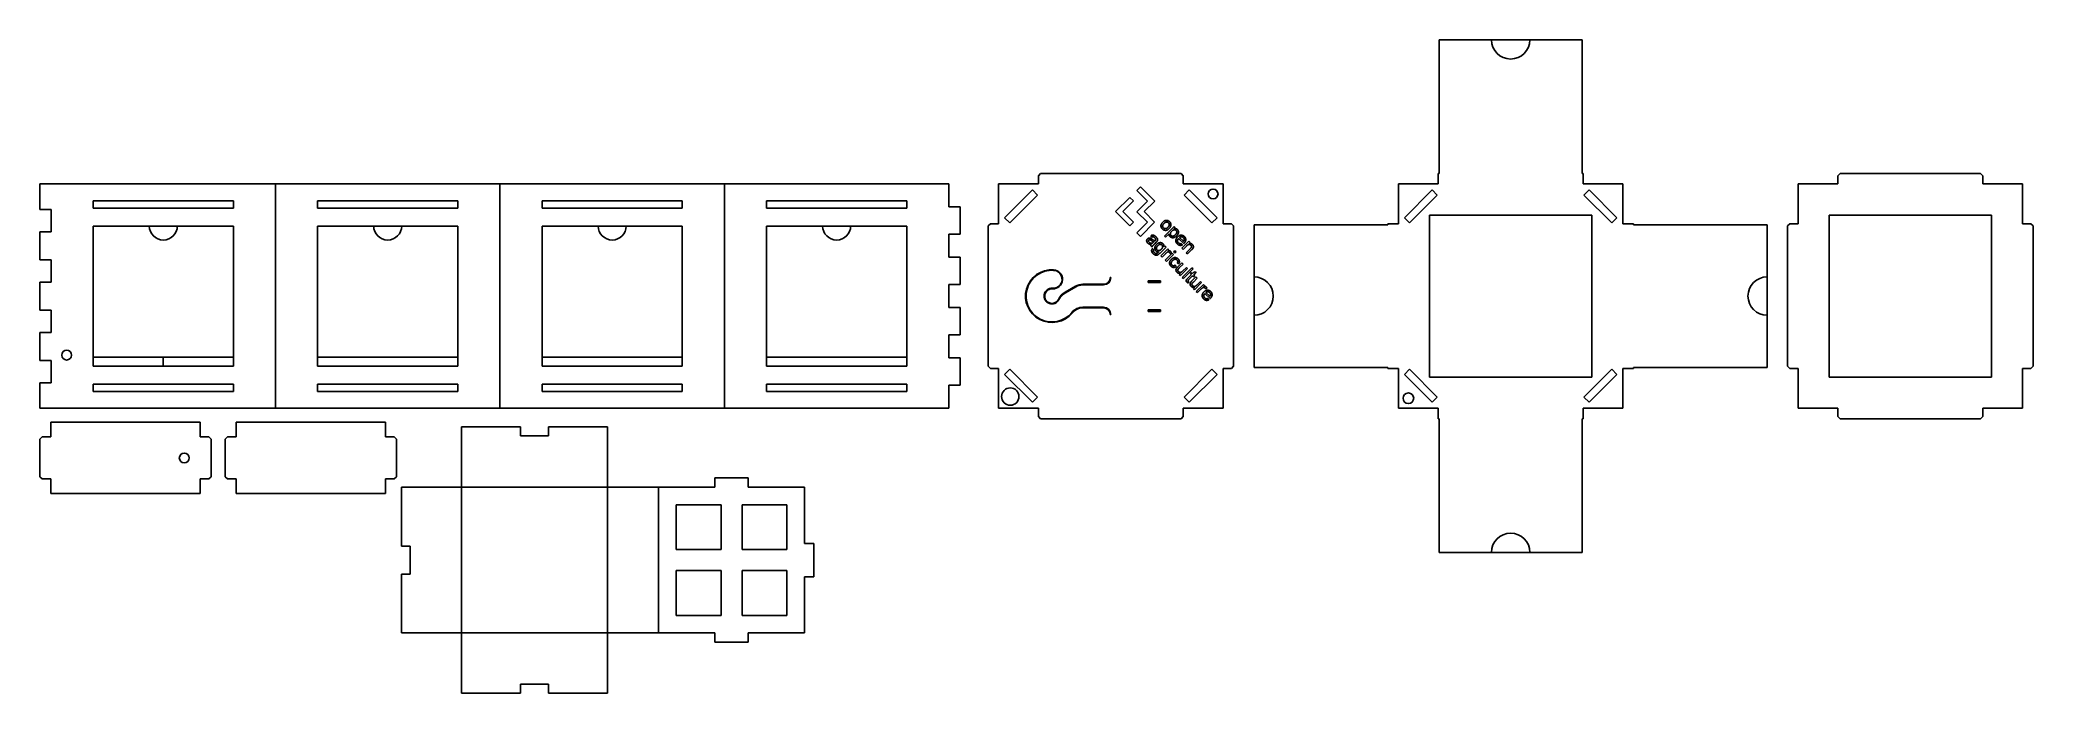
# Model space of a CAD drawing. Header units: millimetres. Extents: x -259 to 643, y -180 to 116.
import ezdxf

# ---------------------------------------------------------------- set-up
doc = ezdxf.new("R2010")
doc.units = ezdxf.units.MM
doc.linetypes.add('CENTERX2', pattern=[20.32, 12.7, -2.54, 2.54, -2.54])

msp = doc.modelspace()

# ---------------------------------------------------------------- linework, layer by layer
at = {"color": 7, "linetype": 'Continuous', "lineweight": 25}
for p, q in [((374.4, 116.14), (374.4, 55.56)), ((439.04, 116.14), (374.4, 116.14)), ((439.04, 55.56), (439.04, 116.14)), ((193.95, 55.56), (192.94, 54.55)), ((192.94, 54.55), (192.94, 50.8)), ((257.53, 55.56), (193.95, 55.56)), ((258.55, 54.55), (257.53, 55.56)), ((258.55, 50.8), (258.55, 54.55)), ((373.91, 55.56), (373.91, 50.8)), ((374.4, 55.56), (373.91, 55.56)), ((439.52, 55.56), (439.04, 55.56)), ((439.52, 50.8), (439.52, 55.56)), ((555.9, 55.56), (554.89, 54.55)), ((554.89, 54.55), (554.89, 50.8)), ((619.48, 55.56), (555.9, 55.56)), ((620.5, 54.55), (619.48, 55.56)), ((620.5, 50.8), (620.5, 54.55)), ((-259.08, 50.8), (-259.08, 39.29)), ((152.4, 50.8), (-259.08, 50.8)), ((152.4, 40.44), (152.4, 50.8)), ((174.94, 50.8), (174.94, 32.8)), ((192.94, 50.8), (174.94, 50.8)), ((190.23, 48.09), (177.65, 35.52)), ((179.99, 33.18), (192.56, 45.75)), ((192.56, 45.75), (190.23, 48.09)), ((237.53, 47.92), (239.14, 49.54)), ((242.38, 43.08), (237.53, 47.92)), ((239.14, 49.54), (245.59, 43.09)), ((276.54, 50.8), (258.55, 50.8)), ((261.26, 48.09), (258.92, 45.75)), ((258.92, 45.75), (271.5, 33.18)), ((273.83, 35.52), (261.26, 48.09)), ((276.54, 32.8), (276.54, 50.8)), ((355.92, 50.8), (355.92, 32.8)), ((373.91, 50.8), (355.92, 50.8)), ((371.2, 48.09), (358.63, 35.52)), ((360.96, 33.18), (373.54, 45.75)), ((373.54, 45.75), (371.2, 48.09)), ((457.52, 50.8), (439.52, 50.8)), ((442.23, 48.09), (439.9, 45.75)), ((439.9, 45.75), (452.47, 33.18)), ((454.81, 35.52), (442.23, 48.09)), ((457.52, 32.8), (457.52, 50.8)), ((536.89, 50.8), (536.89, 32.8)), ((554.89, 50.8), (536.89, 50.8)), ((638.49, 50.8), (620.5, 50.8)), ((638.49, 32.8), (638.49, 50.8)), ((-259.08, 39.29), (-254, 39.29)), ((-254, 39.29), (-254, 29.13)), ((-171.45, 43.18), (-234.95, 43.18)), ((-234.95, 43.18), (-234.95, 39.88)), ((-234.95, 39.88), (-171.45, 39.88)), ((-171.45, 39.88), (-171.45, 43.18)), ((-69.85, 43.18), (-133.35, 43.18)), ((-133.35, 43.18), (-133.35, 39.88)), ((-133.35, 39.88), (-69.85, 39.88)), ((-69.85, 39.88), (-69.85, 43.18)), ((31.75, 43.18), (-31.75, 43.18)), ((-31.75, 43.18), (-31.75, 39.88)), ((-31.75, 39.88), (31.75, 39.88)), ((31.75, 39.88), (31.75, 43.18)), ((133.35, 43.18), (69.85, 43.18)), ((69.85, 43.18), (69.85, 39.88)), ((69.85, 39.88), (133.35, 39.88)), ((133.35, 39.88), (133.35, 43.18)), ((157.48, 40.44), (152.4, 40.44)), ((157.48, 27.99), (157.48, 40.44)), ((227.89, 38.29), (234.35, 44.75)), ((234.34, 31.84), (227.89, 38.29)), ((235.97, 43.12), (231.14, 38.29)), ((231.14, 38.29), (235.96, 33.46)), ((234.35, 44.75), (235.97, 43.12)), ((237.56, 38.26), (242.38, 43.08)), ((242.33, 33.5), (237.56, 38.26)), ((245.59, 43.09), (240.8, 38.3)), ((240.8, 38.3), (245.58, 33.52)), ((443.42, 36.7), (370.01, 36.7)), ((370.01, 36.7), (370.01, -36.7)), ((443.42, -36.7), (443.42, 36.7)), ((624.4, 36.7), (550.99, 36.7)), ((550.99, 36.7), (550.99, -36.7)), ((624.4, -36.7), (624.4, 36.7)), ((-259.08, 29.13), (-259.08, 16.48)), ((-254, 29.13), (-259.08, 29.13)), ((-171.45, 31.75), (-234.95, 31.75)), ((-234.95, 31.75), (-234.95, -31.75)), ((-171.45, -31.75), (-171.45, 31.75)), ((-69.85, 31.75), (-133.35, 31.75)), ((-133.35, 31.75), (-133.35, -31.75)), ((-69.85, -31.75), (-69.85, 31.75)), ((31.75, 31.75), (-31.75, 31.75)), ((-31.75, 31.75), (-31.75, -31.75)), ((31.75, -31.75), (31.75, 31.75)), ((133.35, 31.75), (69.85, 31.75)), ((69.85, 31.75), (69.85, -31.75)), ((133.35, -31.75), (133.35, 31.75)), ((152.4, 27.99), (157.48, 27.99)), ((152.4, 17.63), (152.4, 27.99)), ((171.2, 32.8), (170.18, 31.79)), ((170.18, 31.79), (170.18, -31.79)), ((174.94, 32.8), (171.2, 32.8)), ((177.65, 35.52), (179.99, 33.18)), ((235.96, 33.46), (234.34, 31.84)), ((237.51, 28.67), (242.33, 33.5)), ((239.12, 27.06), (237.51, 28.67)), ((245.58, 33.52), (239.12, 27.06)), ((243.82, 27.33), (244.33, 26.72)), ((254.36, 31.58), (250, 27.23)), ((250, 27.23), (250.56, 26.67)), ((250.56, 26.67), (252.13, 28.24)), ((254.92, 31.03), (254.36, 31.58)), ((254.41, 30.52), (254.92, 31.03)), ((271.5, 33.18), (273.83, 35.52)), ((280.29, 32.8), (276.54, 32.8)), ((281.31, 31.79), (280.29, 32.8)), ((281.31, -31.79), (281.31, 31.79)), ((290.58, 32.32), (290.58, -32.32)), ((351.15, 32.32), (290.58, 32.32)), ((351.15, 32.8), (351.15, 32.32)), ((355.92, 32.8), (351.15, 32.8)), ((358.63, 35.52), (360.96, 33.18)), ((452.47, 33.18), (454.81, 35.52)), ((462.28, 32.8), (457.52, 32.8)), ((462.28, 32.32), (462.28, 32.8)), ((522.86, 32.32), (462.28, 32.32)), ((522.86, -32.32), (522.86, 32.32)), ((533.15, 32.8), (532.13, 31.79)), ((532.13, 31.79), (532.13, -31.79)), ((536.89, 32.8), (533.15, 32.8)), ((642.24, 32.8), (638.49, 32.8)), ((643.25, 31.79), (642.24, 32.8)), ((643.25, -31.79), (643.25, 31.79)), ((243.82, 22.75), (244.38, 22.19)), ((245.13, 20.89), (244.63, 21.5)), ((245.11, 24.48), (244.94, 24.32)), ((245.6, 23.74), (246.28, 24.42)), ((248, 19.51), (250.72, 22.23)), ((251.54, 21.41), (248.35, 18.22)), ((248.35, 18.22), (248.91, 17.67)), ((248.91, 17.67), (250.6, 19.36)), ((250.16, 22.79), (249.77, 22.39)), ((250.72, 22.23), (250.16, 22.79)), ((253.55, 19.4), (250.36, 16.21)), ((250.92, 15.65), (254.11, 18.84)), ((252.04, 20.91), (251.54, 21.41)), ((251.59, 20.46), (252.04, 20.91)), ((252.46, 19.33), (253.12, 19.64)), ((254.11, 18.84), (253.55, 19.4)), ((254.72, 20.57), (254.16, 20.01)), ((254.16, 20.01), (254.72, 19.45)), ((255.28, 20.01), (254.72, 20.57)), ((254.72, 19.45), (255.28, 20.01)), ((256.37, 26.11), (258.71, 23.76)), ((258.66, 24.82), (256.87, 26.61)), ((258.14, 23.22), (257.65, 23.82)), ((261.06, 24.88), (257.88, 21.69)), ((257.88, 21.69), (258.44, 21.13)), ((258.44, 21.13), (260.14, 22.84)), ((261.79, 21.58), (259.89, 19.68)), ((259.89, 19.68), (260.45, 19.12)), ((260.45, 19.12), (262.4, 21.07)), ((261.62, 24.32), (261.06, 24.88)), ((261.18, 23.88), (261.62, 24.32)), ((-259.08, 16.48), (-254, 16.48)), ((-254, 16.48), (-254, 6.32)), ((157.48, 17.63), (152.4, 17.63)), ((157.48, 5.18), (157.48, 17.63)), ((250.36, 16.21), (250.92, 15.65)), ((255.39, 13.42), (254.89, 14.03)), ((255.84, 15.1), (256.45, 14.59)), ((257.91, 15.04), (255.94, 13.08)), ((256.73, 12.75), (258.46, 14.48)), ((257.25, 10.36), (256.73, 9.84)), ((256.73, 9.84), (257.29, 9.28)), ((257.29, 9.28), (260.48, 12.47)), ((258.46, 14.48), (257.91, 15.04)), ((262.43, 12.86), (258.07, 8.5)), ((259.92, 13.03), (258.24, 11.35)), ((258.63, 7.94), (262.99, 12.3)), ((260.48, 12.47), (259.92, 13.03)), ((262.21, 9.73), (260.42, 7.94)), ((260.96, 7.36), (262.77, 9.17)), ((262.32, 10.62), (261.82, 10.12)), ((261.82, 10.12), (262.21, 9.73)), ((262.71, 10.23), (262.32, 10.62)), ((262.99, 12.3), (262.43, 12.86)), ((263.49, 11.01), (262.71, 10.23)), ((262.77, 9.17), (263.27, 8.67)), ((263.27, 9.67), (264.36, 10.77)), ((263.77, 9.17), (263.27, 9.67)), ((263.27, 8.67), (263.77, 9.17)), ((264.36, 10.77), (263.49, 11.01)), ((-259.08, 6.32), (-259.08, -6.32)), ((-254, 6.32), (-259.08, 6.32)), ((152.4, 5.18), (157.48, 5.18)), ((152.4, -5.18), (152.4, 5.18)), ((209.75, 4.45), (205.09, 1.75)), ((209.88, 4.23), (205.22, 1.53)), ((222.44, 5.33), (213.04, 5.33)), ((222.44, 5.08), (213.04, 5.08)), ((225.49, 8.38), (225.74, 8.38)), ((242.7, 6.99), (242.7, 6.22)), ((248.28, 6.99), (242.7, 6.99)), ((242.7, 6.22), (248.28, 6.22)), ((248.28, 6.22), (248.28, 6.99)), ((258.07, 8.5), (258.63, 7.94)), ((260.64, 5.92), (261.05, 6.45)), ((264.28, 8.67), (262.31, 6.71)), ((263.1, 6.38), (264.83, 8.11)), ((263.62, 3.99), (263.1, 3.47)), ((263.1, 3.47), (263.66, 2.91)), ((263.66, 2.91), (266.85, 6.1)), ((264.83, 8.11), (264.28, 8.67)), ((267.63, 5.32), (264.44, 2.13)), ((264.44, 2.13), (265, 1.57)), ((266.29, 6.66), (264.61, 4.98)), ((265, 1.57), (266.69, 3.26)), ((266.85, 6.1), (266.29, 6.66)), ((268.13, 4.81), (267.63, 5.32)), ((267.69, 4.37), (268.13, 4.81)), ((268.3, 1.18), (270.64, -1.16)), ((268.55, 3.24), (269.21, 3.55)), ((270.59, -0.1), (268.8, 1.68)), ((-259.08, -6.32), (-254, -6.32)), ((-254, -6.32), (-254, -16.48)), ((157.48, -5.18), (152.4, -5.18)), ((157.48, -17.63), (157.48, -5.18)), ((213.04, -5.08), (222.44, -5.08)), ((213.04, -5.33), (222.44, -5.33)), ((225.74, -8.38), (225.49, -8.38)), ((248.28, -6.22), (242.7, -6.22)), ((242.7, -6.22), (242.7, -6.99)), ((242.7, -6.99), (248.28, -6.99)), ((248.28, -6.99), (248.28, -6.22)), ((270.07, -1.71), (269.58, -1.1)), ((-259.08, -16.48), (-259.08, -29.13)), ((-254, -16.48), (-259.08, -16.48)), ((152.4, -17.63), (157.48, -17.63)), ((152.4, -27.99), (152.4, -17.63)), ((-259.08, -29.13), (-254, -29.13)), ((-254, -29.13), (-254, -39.29)), ((-234.95, -31.75), (-171.45, -31.75)), ((-133.35, -31.75), (-69.85, -31.75)), ((-31.75, -31.75), (31.75, -31.75)), ((69.85, -31.75), (133.35, -31.75)), ((157.48, -27.99), (152.4, -27.99)), ((157.48, -40.44), (157.48, -27.99)), ((170.18, -31.79), (171.2, -32.8)), ((171.2, -32.8), (174.94, -32.8)), ((174.94, -32.8), (174.94, -50.8)), ((179.99, -33.18), (177.65, -35.52)), ((177.65, -35.52), (190.23, -48.09)), ((192.56, -45.75), (179.99, -33.18)), ((271.5, -33.18), (258.92, -45.75)), ((261.26, -48.09), (273.83, -35.52)), ((273.83, -35.52), (271.5, -33.18)), ((276.54, -32.8), (280.29, -32.8)), ((276.54, -50.8), (276.54, -32.8)), ((280.29, -32.8), (281.31, -31.79)), ((290.58, -32.32), (351.15, -32.32)), ((351.15, -32.32), (351.15, -32.8)), ((351.15, -32.8), (355.92, -32.8)), ((355.92, -32.8), (355.92, -50.8)), ((360.96, -33.18), (358.63, -35.52)), ((358.63, -35.52), (371.2, -48.09)), ((373.54, -45.75), (360.96, -33.18)), ((452.47, -33.18), (439.9, -45.75)), ((442.23, -48.09), (454.81, -35.52)), ((454.81, -35.52), (452.47, -33.18)), ((457.52, -32.8), (462.28, -32.8)), ((457.52, -50.8), (457.52, -32.8)), ((462.28, -32.32), (522.86, -32.32)), ((462.28, -32.8), (462.28, -32.32)), ((532.13, -31.79), (533.15, -32.8)), ((533.15, -32.8), (536.89, -32.8)), ((536.89, -32.8), (536.89, -50.8)), ((638.49, -32.8), (642.24, -32.8)), ((638.49, -50.8), (638.49, -32.8)), ((642.24, -32.8), (643.25, -31.79)), ((-254, -39.29), (-259.08, -39.29)), ((-259.08, -39.29), (-259.08, -50.8)), ((-171.45, -39.88), (-234.95, -39.88)), ((-234.95, -39.88), (-234.95, -43.18)), ((-234.95, -43.18), (-171.45, -43.18)), ((-171.45, -43.18), (-171.45, -39.88)), ((-69.85, -39.88), (-133.35, -39.88)), ((-133.35, -39.88), (-133.35, -43.18)), ((-133.35, -43.18), (-69.85, -43.18)), ((-69.85, -43.18), (-69.85, -39.88)), ((31.75, -39.88), (-31.75, -39.88)), ((-31.75, -39.88), (-31.75, -43.18)), ((-31.75, -43.18), (31.75, -43.18)), ((31.75, -43.18), (31.75, -39.88)), ((133.35, -39.88), (69.85, -39.88)), ((69.85, -39.88), (69.85, -43.18)), ((69.85, -43.18), (133.35, -43.18)), ((133.35, -43.18), (133.35, -39.88)), ((152.4, -40.44), (157.48, -40.44)), ((152.4, -50.8), (152.4, -40.44)), ((370.01, -36.7), (443.42, -36.7)), ((550.99, -36.7), (624.4, -36.7)), ((-259.08, -50.8), (152.4, -50.8)), ((174.94, -50.8), (192.94, -50.8)), ((190.23, -48.09), (192.56, -45.75)), ((192.94, -50.8), (192.94, -54.55)), ((258.55, -50.8), (276.54, -50.8)), ((258.55, -54.55), (258.55, -50.8)), ((258.92, -45.75), (261.26, -48.09)), ((355.92, -50.8), (373.91, -50.8)), ((371.2, -48.09), (373.54, -45.75)), ((373.91, -50.8), (373.91, -55.56)), ((439.52, -55.56), (439.52, -50.8)), ((439.52, -50.8), (457.52, -50.8)), ((439.9, -45.75), (442.23, -48.09)), ((536.89, -50.8), (554.89, -50.8)), ((554.89, -50.8), (554.89, -54.55)), ((620.5, -50.8), (638.49, -50.8)), ((620.5, -54.55), (620.5, -50.8)), ((-254.08, -57.15), (-254.08, -63.82)), ((-186.52, -57.15), (-254.08, -57.15)), ((-186.52, -63.82), (-186.52, -57.15)), ((-170.17, -57.15), (-170.17, -63.82)), ((-102.6, -57.15), (-170.17, -57.15)), ((-102.6, -63.82), (-102.6, -57.15)), ((-68.14, -59.31), (-68.14, -86.61)), ((-41.47, -59.31), (-68.14, -59.31)), ((-41.47, -59.31), (-41.47, -63.37)), ((-28.77, -63.37), (-28.77, -59.31)), ((-2.1, -59.31), (-28.77, -59.31)), ((-2.1, -86.61), (-2.1, -59.31)), ((192.94, -54.55), (193.95, -55.56)), ((193.95, -55.56), (257.53, -55.56)), ((257.53, -55.56), (258.55, -54.55)), ((373.91, -55.56), (374.4, -55.56)), ((374.4, -55.56), (374.4, -116.14)), ((439.04, -55.56), (439.52, -55.56)), ((439.04, -116.14), (439.04, -55.56)), ((554.89, -54.55), (555.9, -55.56)), ((555.9, -55.56), (619.48, -55.56)), ((619.48, -55.56), (620.5, -54.55)), ((-258.06, -63.82), (-259.08, -64.83)), ((-259.08, -64.83), (-259.08, -81.85)), ((-254.08, -63.82), (-258.06, -63.82)), ((-182.53, -63.82), (-186.52, -63.82)), ((-181.52, -64.83), (-182.53, -63.82)), ((-181.52, -81.85), (-181.52, -64.83)), ((-174.15, -63.82), (-175.17, -64.83)), ((-175.17, -64.83), (-175.17, -81.85)), ((-170.17, -63.82), (-174.15, -63.82)), ((-98.62, -63.82), (-102.6, -63.82)), ((-97.6, -64.83), (-98.62, -63.82)), ((-97.6, -81.85), (-97.6, -64.83)), ((-41.47, -63.37), (-28.77, -63.37)), ((-259.08, -81.85), (-258.06, -82.87)), ((-258.06, -82.87), (-254.08, -82.87)), ((-254.08, -82.87), (-254.08, -89.53)), ((-254.08, -89.53), (-186.52, -89.53)), ((-186.52, -82.87), (-182.53, -82.87)), ((-186.52, -89.53), (-186.52, -82.87)), ((-182.53, -82.87), (-181.52, -81.85)), ((-175.17, -81.85), (-174.15, -82.87)), ((-174.15, -82.87), (-170.17, -82.87)), ((-170.17, -82.87), (-170.17, -89.53)), ((-170.17, -89.53), (-102.6, -89.53)), ((-102.6, -89.53), (-102.6, -82.87)), ((-102.6, -82.87), (-98.62, -82.87)), ((-98.62, -82.87), (-97.6, -81.85)), ((-95.44, -86.61), (-95.44, -113.28)), ((-68.14, -86.61), (-95.44, -86.61)), ((46.48, -86.61), (-2.1, -86.61)), ((21.02, -152.65), (21.02, -86.61)), ((46.48, -86.61), (46.48, -82.42)), ((46.48, -82.42), (61.59, -82.42)), ((61.59, -82.42), (61.59, -86.61)), ((87.06, -86.61), (61.59, -86.61)), ((87.06, -112.08), (87.06, -86.61)), ((49.27, -94.55), (28.95, -94.55)), ((28.95, -94.55), (28.95, -114.87)), ((49.27, -114.87), (49.27, -94.55)), ((79.12, -94.55), (58.8, -94.55)), ((58.8, -94.55), (58.8, -114.87)), ((79.12, -114.87), (79.12, -94.55)), ((-91.38, -113.28), (-95.44, -113.28)), ((-91.38, -125.98), (-91.38, -113.28)), ((28.95, -114.87), (49.27, -114.87)), ((58.8, -114.87), (79.12, -114.87)), ((87.06, -112.08), (91.25, -112.08)), ((91.25, -112.08), (91.25, -127.19)), ((374.4, -116.14), (439.04, -116.14)), ((-95.44, -125.98), (-95.44, -152.65)), ((-95.44, -125.98), (-91.38, -125.98)), ((49.27, -124.4), (28.95, -124.4)), ((28.95, -124.4), (28.95, -144.72)), ((49.27, -144.72), (49.27, -124.4)), ((79.12, -124.4), (58.8, -124.4)), ((58.8, -124.4), (58.8, -144.72)), ((79.12, -144.72), (79.12, -124.4)), ((91.25, -127.19), (87.06, -127.19)), ((87.06, -152.65), (87.06, -127.19)), ((-95.44, -152.65), (-68.14, -152.65)), ((-68.14, -152.65), (-68.14, -179.96)), ((-2.1, -152.65), (46.48, -152.65)), ((-2.1, -179.96), (-2.1, -152.65)), ((28.95, -144.72), (49.27, -144.72)), ((46.48, -156.84), (46.48, -152.65)), ((58.8, -144.72), (79.12, -144.72)), ((61.59, -152.65), (87.06, -152.65)), ((61.59, -152.65), (61.59, -156.84)), ((61.59, -156.84), (46.48, -156.84)), ((-68.14, -179.96), (-41.47, -179.96)), ((-28.77, -175.9), (-41.47, -175.9)), ((-41.47, -175.9), (-41.47, -179.96)), ((-28.77, -179.96), (-28.77, -175.9)), ((-28.77, -179.96), (-2.1, -179.96))]:
    msp.add_line(p, q, dxfattribs=at)
at = {"color": 7, "linetype": 'Continuous'}
for p, q in [((-152.4, 50.8), (-152.4, -50.8)), ((-50.8, 50.8), (-50.8, -50.8)), ((50.8, 50.8), (50.8, -50.8)), ((-196.85, 31.75), (-209.55, 31.75)), ((-95.25, 31.75), (-107.95, 31.75)), ((6.35, 31.75), (-6.35, 31.75)), ((107.95, 31.75), (95.25, 31.75)), ((-234.95, -27.69), (-171.45, -27.69)), ((-133.35, -27.69), (-69.85, -27.69)), ((-31.75, -27.69), (31.75, -27.69)), ((69.85, -27.69), (133.35, -27.69)), ((-68.14, -86.61), (-2.1, -86.61)), ((-68.14, -86.61), (-68.14, -152.65)), ((-2.1, -86.61), (-2.1, -152.65)), ((21.02, -86.61), (21.02, -152.65)), ((-2.1, -152.65), (-68.14, -152.65))]:
    msp.add_line(p, q, dxfattribs=at)
at = {"color": 7, "linetype": 'CENTERX2'}
for p, q in [((-234.95, 31.75), (-234.95, -27.69)), ((-203.2, -27.69), (-203.2, -31.75))]:
    msp.add_line(p, q, dxfattribs=at)
at = {"color": 7, "linetype": 'Continuous', "lineweight": 25}
for centre, radius in [((272.04, 46.3), 2.22), ((-246.95, -26.75), 2.22), ((180.21, -45.53), 3.95), ((360.42, -46.3), 2.41), ((-193.74, -73.34), 2.22)]:
    msp.add_circle(centre, radius, dxfattribs=at)
for centre, radius, start, end in [((406.72, 116.14), 8.7, 180, 0), ((199.07, 0), 11.95, 86.26338, 320.71059), ((199.07, 0), 11.7, 86.26338, 320.71059), ((199.57, 7.61), 4.32, 266.26338, 86.26338), ((199.57, 7.61), 4.07, 266.26338, 86.26338), ((199.07, 0), 3.56, 86.26338, 333.05409), ((199.07, 0), 3.31, 86.26338, 333.05409), ((209.04, -5.06), 7.87, 120.08352, 153.05409), ((209.04, -5.06), 7.62, 120.08352, 153.05409), ((213.04, -1.24), 6.57, 90, 120.08352), ((213.04, -1.24), 6.32, 90, 120.08352), ((222.44, 8.38), 3.3, 270, 360), ((222.44, 8.38), 3.05, 270, 0), ((290.58, 0), 8.7, 270, 90), ((522.86, 0), 8.7, 90, 270), ((213.04, -11.43), 6.35, 90, 140.71059), ((213.04, -11.43), 6.1, 90, 140.71059), ((222.44, -8.38), 3.3, 0, 90), ((222.44, -8.38), 3.05, 0, 90), ((406.72, -116.14), 8.7, 0, 180)]:
    msp.add_arc(centre, radius, start, end, dxfattribs=at)
at = {"color": 7, "linetype": 'Continuous'}
for centre in [(-203.2, 31.75), (-101.6, 31.75), (0, 31.75), (101.6, 31.75)]:
    msp.add_arc(centre, 6.35, 180, 0, dxfattribs=at)
at = {"color": 7, "linetype": 'Continuous', "lineweight": 25}
for points, knots in [([(243.82, 27.33), (243.89, 27.37), (244.02, 27.45), (244.21, 27.54), (244.4, 27.6), (244.59, 27.63), (244.78, 27.63), (244.98, 27.6), (245.18, 27.55), (245.39, 27.46), (245.6, 27.34), (245.81, 27.2), (246.02, 27.03), (246.15, 26.9), (246.22, 26.84)], [0, 0, 0, 0, 0.085106, 0.164334, 0.238081, 0.308283, 0.378105, 0.450848, 0.528549, 0.612377, 0.70145, 0.795476, 0.894773, 1, 1, 1, 1]), ([(249.05, 30.41), (249, 30.46), (248.9, 30.57), (248.76, 30.74), (248.65, 30.92), (248.56, 31.1), (248.5, 31.29), (248.45, 31.48), (248.42, 31.68), (248.42, 31.89), (248.43, 32.09), (248.48, 32.3), (248.55, 32.51), (248.64, 32.71), (248.75, 32.91), (248.89, 33.12), (249.06, 33.32), (249.18, 33.45), (249.24, 33.51)], [0, 0, 0, 0, 0.063917, 0.125103, 0.184167, 0.242087, 0.298594, 0.354794, 0.411846, 0.469665, 0.528424, 0.587979, 0.649017, 0.712546, 0.778767, 0.848339, 0.922072, 1, 1, 1, 1]), ([(252.19, 30.65), (252.14, 30.6), (252.05, 30.51), (251.9, 30.38), (251.75, 30.26), (251.61, 30.15), (251.47, 30.06), (251.33, 29.98), (251.19, 29.92), (251.06, 29.87), (250.93, 29.83), (250.79, 29.81), (250.66, 29.79), (250.53, 29.78), (250.39, 29.78), (250.26, 29.8), (250.12, 29.82), (249.95, 29.86), (249.73, 29.94), (249.48, 30.06), (249.25, 30.22), (249.12, 30.34), (249.05, 30.41)], [0, 0, 0, 0, 0.058698, 0.114042, 0.166463, 0.216071, 0.262728, 0.306876, 0.348818, 0.388675, 0.427002, 0.46511, 0.502535, 0.539692, 0.577048, 0.61431, 0.652436, 0.690862, 0.76791, 0.844221, 0.92114, 1, 1, 1, 1]), ([(249.8, 32.95), (249.76, 32.91), (249.67, 32.82), (249.55, 32.67), (249.45, 32.53), (249.36, 32.39), (249.3, 32.25), (249.24, 32.11), (249.21, 31.98), (249.19, 31.84), (249.19, 31.71), (249.21, 31.58), (249.23, 31.45), (249.27, 31.34), (249.32, 31.22), (249.38, 31.11), (249.46, 31.01), (249.52, 30.94), (249.55, 30.91)], [0, 0, 0, 0, 0.085097, 0.164606, 0.239503, 0.309642, 0.37605, 0.439316, 0.500402, 0.559102, 0.616243, 0.671376, 0.725487, 0.778745, 0.832255, 0.886667, 0.942526, 1, 1, 1, 1]), ([(249.24, 33.51), (249.32, 33.58), (249.46, 33.72), (249.68, 33.89), (249.9, 34.04), (250.12, 34.16), (250.34, 34.25), (250.57, 34.3), (250.8, 34.34), (250.95, 34.33), (251.02, 34.33)], [0, 0, 0, 0, 0.148743, 0.287828, 0.419547, 0.543761, 0.661832, 0.776707, 0.888407, 1, 1, 1, 1]), ([(249.55, 30.91), (249.58, 30.88), (249.65, 30.82), (249.75, 30.75), (249.86, 30.68), (249.97, 30.63), (250.09, 30.59), (250.22, 30.57), (250.35, 30.56), (250.48, 30.56), (250.62, 30.58), (250.75, 30.61), (250.89, 30.66), (251.03, 30.73), (251.18, 30.82), (251.32, 30.92), (251.47, 31.05), (251.56, 31.14), (251.61, 31.18)], [0, 0, 0, 0, 0.056523, 0.111526, 0.165405, 0.218028, 0.271137, 0.324849, 0.379912, 0.436632, 0.495316, 0.555676, 0.618956, 0.686371, 0.757016, 0.832923, 0.913948, 1, 1, 1, 1]), ([(251.84, 33.2), (251.81, 33.23), (251.75, 33.29), (251.64, 33.37), (251.53, 33.44), (251.42, 33.49), (251.3, 33.53), (251.18, 33.55), (251.05, 33.56), (250.92, 33.56), (250.78, 33.54), (250.64, 33.51), (250.5, 33.46), (250.37, 33.39), (250.23, 33.31), (250.08, 33.21), (249.94, 33.09), (249.85, 33), (249.8, 32.95)], [0, 0, 0, 0, 0.057572, 0.113525, 0.16803, 0.221442, 0.274791, 0.328993, 0.38456, 0.441418, 0.500218, 0.560953, 0.623845, 0.690365, 0.760623, 0.835647, 0.915291, 1, 1, 1, 1]), ([(251.02, 34.33), (251.08, 34.33), (251.21, 34.31), (251.39, 34.27), (251.56, 34.22), (251.73, 34.15), (251.89, 34.07), (252.05, 33.96), (252.2, 33.84), (252.3, 33.75), (252.35, 33.71)], [0, 0, 0, 0, 0.124302, 0.246336, 0.367599, 0.489098, 0.612371, 0.737766, 0.866431, 1, 1, 1, 1]), ([(251.61, 31.18), (251.65, 31.23), (251.74, 31.32), (251.85, 31.46), (251.95, 31.59), (252.03, 31.73), (252.1, 31.87), (252.15, 32.01), (252.18, 32.14), (252.2, 32.28), (252.2, 32.41), (252.19, 32.54), (252.16, 32.66), (252.12, 32.78), (252.07, 32.9), (252.01, 33.01), (251.93, 33.11), (251.87, 33.17), (251.84, 33.2)], [0, 0, 0, 0, 0.083105, 0.161625, 0.235488, 0.305082, 0.370932, 0.434377, 0.495152, 0.555043, 0.613396, 0.669678, 0.724129, 0.778165, 0.832455, 0.88662, 0.942226, 1, 1, 1, 1]), ([(252.49, 26.96), (252.45, 27.01), (252.37, 27.1), (252.27, 27.24), (252.2, 27.4), (252.15, 27.57), (252.12, 27.74), (252.1, 27.91), (252.1, 28.07), (252.12, 28.18), (252.13, 28.24)], [0, 0, 0, 0, 0.132584, 0.259373, 0.384368, 0.509557, 0.634315, 0.757395, 0.878203, 1, 1, 1, 1]), ([(252.35, 33.71), (252.4, 33.65), (252.5, 33.55), (252.63, 33.38), (252.73, 33.2), (252.82, 33.02), (252.89, 32.83), (252.94, 32.64), (252.96, 32.44), (252.97, 32.23), (252.95, 32.03), (252.91, 31.82), (252.85, 31.62), (252.77, 31.42), (252.66, 31.22), (252.52, 31.03), (252.37, 30.83), (252.25, 30.71), (252.19, 30.65)], [0, 0, 0, 0, 0.064148, 0.125517, 0.185171, 0.243479, 0.301291, 0.358638, 0.417072, 0.476329, 0.536519, 0.596593, 0.65777, 0.720728, 0.785986, 0.853812, 0.925134, 1, 1, 1, 1]), ([(255.53, 27.28), (255.44, 27.2), (255.29, 27.05), (255.03, 26.86), (254.76, 26.7), (254.53, 26.59), (254.34, 26.53), (254.2, 26.49), (254.07, 26.46), (253.93, 26.45), (253.79, 26.44), (253.66, 26.44), (253.52, 26.46), (253.34, 26.49), (253.13, 26.55), (252.9, 26.66), (252.68, 26.79), (252.56, 26.91), (252.49, 26.96)], [0, 0, 0, 0, 0.097925, 0.191646, 0.282512, 0.371144, 0.414575, 0.456775, 0.498077, 0.538595, 0.578616, 0.618597, 0.658265, 0.698162, 0.77647, 0.85204, 0.925885, 1, 1, 1, 1]), ([(253.3, 29.41), (253.25, 29.36), (253.16, 29.27), (253.04, 29.13), (252.94, 28.99), (252.86, 28.85), (252.79, 28.72), (252.74, 28.59), (252.7, 28.46), (252.68, 28.33), (252.68, 28.2), (252.69, 28.08), (252.7, 27.97), (252.74, 27.86), (252.78, 27.76), (252.83, 27.66), (252.9, 27.57), (252.95, 27.51), (252.98, 27.49)], [0, 0, 0, 0, 0.08984, 0.173759, 0.252048, 0.32508, 0.394029, 0.45878, 0.520013, 0.579323, 0.636061, 0.690475, 0.743136, 0.794214, 0.844878, 0.895855, 0.947393, 1, 1, 1, 1]), ([(252.98, 27.49), (253.01, 27.46), (253.06, 27.41), (253.16, 27.34), (253.26, 27.29), (253.36, 27.24), (253.47, 27.21), (253.59, 27.19), (253.71, 27.18), (253.84, 27.19), (253.97, 27.21), (254.11, 27.24), (254.25, 27.3), (254.39, 27.37), (254.53, 27.46), (254.67, 27.57), (254.82, 27.69), (254.91, 27.78), (254.96, 27.83)], [0, 0, 0, 0, 0.052073, 0.103097, 0.153325, 0.203136, 0.254125, 0.306368, 0.360644, 0.417574, 0.47702, 0.538803, 0.603778, 0.672846, 0.746409, 0.825605, 0.909656, 1, 1, 1, 1]), ([(255.29, 29.75), (255.26, 29.78), (255.21, 29.83), (255.12, 29.9), (255.02, 29.95), (254.91, 29.99), (254.8, 30.02), (254.68, 30.03), (254.55, 30.04), (254.42, 30.03), (254.28, 30.01), (254.14, 29.97), (254, 29.92), (253.86, 29.85), (253.72, 29.76), (253.58, 29.66), (253.43, 29.54), (253.34, 29.45), (253.3, 29.41)], [0, 0, 0, 0, 0.050444, 0.099952, 0.149303, 0.199282, 0.250831, 0.304376, 0.360545, 0.420245, 0.482114, 0.545406, 0.611336, 0.680764, 0.753935, 0.830984, 0.91292, 1, 1, 1, 1]), ([(254.41, 30.52), (254.48, 30.54), (254.62, 30.57), (254.83, 30.59), (255.02, 30.59), (255.21, 30.57), (255.38, 30.52), (255.55, 30.44), (255.71, 30.33), (255.81, 30.24), (255.86, 30.2)], [0, 0, 0, 0, 0.142752, 0.274991, 0.399104, 0.515806, 0.629763, 0.74682, 0.869311, 1, 1, 1, 1]), ([(254.96, 27.83), (255, 27.87), (255.09, 27.96), (255.21, 28.1), (255.31, 28.24), (255.4, 28.38), (255.46, 28.51), (255.52, 28.65), (255.55, 28.78), (255.57, 28.91), (255.58, 29.04), (255.57, 29.16), (255.56, 29.27), (255.53, 29.38), (255.49, 29.48), (255.43, 29.58), (255.37, 29.67), (255.32, 29.73), (255.29, 29.75)], [0, 0, 0, 0, 0.088589, 0.171833, 0.249457, 0.322939, 0.391793, 0.456973, 0.519382, 0.579517, 0.63742, 0.692556, 0.745354, 0.796638, 0.847154, 0.897673, 0.948028, 1, 1, 1, 1]), ([(255.86, 30.2), (255.89, 30.16), (255.95, 30.1), (256.03, 29.99), (256.11, 29.89), (256.17, 29.78), (256.23, 29.66), (256.28, 29.54), (256.31, 29.42), (256.34, 29.3), (256.36, 29.17), (256.37, 29.04), (256.36, 28.91), (256.35, 28.78), (256.33, 28.65), (256.3, 28.52), (256.26, 28.39), (256.19, 28.21), (256.08, 27.99), (255.92, 27.74), (255.74, 27.5), (255.6, 27.35), (255.53, 27.28)], [0, 0, 0, 0, 0.041203, 0.081467, 0.120975, 0.160015, 0.19849, 0.236878, 0.27539, 0.314119, 0.353124, 0.391859, 0.430776, 0.470125, 0.510115, 0.550945, 0.593136, 0.636047, 0.723881, 0.813411, 0.905206, 1, 1, 1, 1]), ([(255.92, 26.78), (255.99, 26.84), (256.12, 26.97), (256.32, 27.13), (256.52, 27.27), (256.73, 27.39), (256.93, 27.48), (257.14, 27.55), (257.35, 27.59), (257.57, 27.61), (257.77, 27.6), (257.98, 27.58), (258.18, 27.54), (258.37, 27.47), (258.55, 27.38), (258.73, 27.27), (258.91, 27.14), (259.01, 27.03), (259.07, 26.98)], [0, 0, 0, 0, 0.077019, 0.149548, 0.218714, 0.284923, 0.348159, 0.409728, 0.469839, 0.529421, 0.588276, 0.64579, 0.702469, 0.75939, 0.816748, 0.875621, 0.936482, 1, 1, 1, 1]), ([(242.46, 24), (242.42, 24.04), (242.35, 24.12), (242.24, 24.25), (242.15, 24.38), (242.08, 24.5), (242.02, 24.63), (241.98, 24.76), (241.95, 24.89), (241.94, 25.02), (241.94, 25.15), (241.96, 25.28), (241.99, 25.4), (242.03, 25.52), (242.08, 25.63), (242.15, 25.74), (242.23, 25.84), (242.29, 25.91), (242.32, 25.94)], [0, 0, 0, 0, 0.078668, 0.152594, 0.222863, 0.289895, 0.354043, 0.415825, 0.476257, 0.535647, 0.59403, 0.651213, 0.707464, 0.763721, 0.820383, 0.878679, 0.938165, 1, 1, 1, 1]), ([(242.32, 25.94), (242.36, 25.98), (242.44, 26.05), (242.57, 26.14), (242.7, 26.21), (242.84, 26.27), (242.99, 26.3), (243.13, 26.32), (243.28, 26.32), (243.42, 26.3), (243.56, 26.27), (243.7, 26.23), (243.83, 26.18), (243.92, 26.13), (243.97, 26.11)], [0, 0, 0, 0, 0.090112, 0.177281, 0.262877, 0.348059, 0.432222, 0.513208, 0.593481, 0.672827, 0.752511, 0.833621, 0.91551, 1, 1, 1, 1]), ([(244.05, 23.31), (243.96, 23.32), (243.79, 23.34), (243.55, 23.39), (243.33, 23.45), (243.14, 23.53), (242.95, 23.62), (242.78, 23.73), (242.62, 23.85), (242.51, 23.95), (242.46, 24)], [0, 0, 0, 0, 0.149631, 0.288282, 0.415682, 0.534026, 0.647897, 0.762563, 0.879642, 1, 1, 1, 1]), ([(242.91, 25.41), (242.88, 25.38), (242.83, 25.32), (242.78, 25.21), (242.75, 25.08), (242.76, 24.95), (242.79, 24.81), (242.86, 24.66), (242.96, 24.51), (243.05, 24.42), (243.09, 24.37)], [0, 0, 0, 0, 0.106191, 0.208708, 0.313361, 0.426462, 0.548004, 0.681596, 0.831457, 1, 1, 1, 1]), ([(244.09, 25.15), (244.04, 25.19), (243.94, 25.27), (243.79, 25.37), (243.67, 25.45), (243.56, 25.51), (243.47, 25.54), (243.38, 25.56), (243.29, 25.57), (243.2, 25.56), (243.12, 25.54), (243.04, 25.51), (242.97, 25.47), (242.93, 25.43), (242.91, 25.41)], [0, 0, 0, 0, 0.157179, 0.290109, 0.398882, 0.483917, 0.555629, 0.624345, 0.689665, 0.753686, 0.816545, 0.877604, 0.938134, 1, 1, 1, 1]), ([(243.09, 24.37), (243.14, 24.33), (243.24, 24.24), (243.4, 24.13), (243.57, 24.04), (243.75, 23.98), (243.93, 23.94), (244.1, 23.92), (244.26, 23.93), (244.37, 23.95), (244.42, 23.96)], [0, 0, 0, 0, 0.140553, 0.275516, 0.406786, 0.536132, 0.661649, 0.779376, 0.890775, 1, 1, 1, 1]), ([(243.82, 22.75), (243.83, 22.8), (243.85, 22.9), (243.9, 23.04), (243.96, 23.18), (244.02, 23.27), (244.05, 23.31)], [0, 0, 0, 0, 0.245651, 0.491848, 0.74177, 1, 1, 1, 1]), ([(243.97, 26.11), (244, 26.08), (244.08, 26.04), (244.2, 25.95), (244.35, 25.85), (244.45, 25.77), (244.5, 25.73)], [0, 0, 0, 0, 0.18881, 0.417458, 0.688497, 1, 1, 1, 1]), ([(245.11, 24.48), (245.08, 24.5), (245.01, 24.53), (244.9, 24.59), (244.78, 24.66), (244.66, 24.74), (244.53, 24.83), (244.39, 24.93), (244.24, 25.03), (244.15, 25.11), (244.09, 25.15)], [0, 0, 0, 0, 0.091169, 0.192402, 0.302457, 0.421923, 0.552321, 0.691338, 0.841219, 1, 1, 1, 1]), ([(244.87, 19.24), (244.83, 19.29), (244.74, 19.38), (244.62, 19.52), (244.51, 19.67), (244.42, 19.82), (244.35, 19.96), (244.28, 20.11), (244.24, 20.26), (244.21, 20.41), (244.19, 20.55), (244.2, 20.7), (244.22, 20.84), (244.26, 20.98), (244.32, 21.12), (244.41, 21.25), (244.51, 21.38), (244.59, 21.46), (244.63, 21.5)], [0, 0, 0, 0, 0.075524, 0.147988, 0.217123, 0.28342, 0.347045, 0.40854, 0.468608, 0.527724, 0.585115, 0.641568, 0.696727, 0.752944, 0.810102, 0.870024, 0.933086, 1, 1, 1, 1]), ([(245.61, 26.44), (245.58, 26.47), (245.53, 26.52), (245.44, 26.6), (245.36, 26.66), (245.28, 26.72), (245.2, 26.77), (245.12, 26.81), (245.05, 26.84), (244.95, 26.86), (244.82, 26.88), (244.66, 26.86), (244.49, 26.8), (244.38, 26.75), (244.33, 26.72)], [0, 0, 0, 0, 0.085169, 0.164526, 0.23825, 0.306568, 0.370591, 0.429568, 0.48447, 0.53559, 0.637203, 0.745721, 0.865335, 1, 1, 1, 1]), ([(245.6, 23.74), (245.54, 23.69), (245.43, 23.58), (245.28, 23.42), (245.14, 23.28), (245.02, 23.15), (244.91, 23.03), (244.82, 22.93), (244.75, 22.84), (244.67, 22.75), (244.6, 22.63), (244.51, 22.49), (244.44, 22.35), (244.4, 22.24), (244.38, 22.19)], [0, 0, 0, 0, 0.121744, 0.232308, 0.332328, 0.421205, 0.50015, 0.567993, 0.625354, 0.671656, 0.753768, 0.835272, 0.91738, 1, 1, 1, 1]), ([(244.42, 23.96), (244.46, 23.98), (244.55, 24.01), (244.67, 24.09), (244.81, 24.19), (244.9, 24.28), (244.94, 24.32)], [0, 0, 0, 0, 0.201655, 0.433631, 0.697639, 1, 1, 1, 1]), ([(244.5, 25.73), (244.56, 25.68), (244.67, 25.6), (244.83, 25.48), (244.99, 25.37), (245.13, 25.27), (245.26, 25.18), (245.38, 25.11), (245.5, 25.04), (245.57, 25.01), (245.61, 24.99)], [0, 0, 0, 0, 0.161961, 0.31289, 0.454014, 0.584335, 0.703729, 0.812669, 0.911079, 1, 1, 1, 1]), ([(248, 19.51), (247.94, 19.45), (247.83, 19.34), (247.66, 19.19), (247.5, 19.05), (247.34, 18.93), (247.2, 18.82), (247.06, 18.74), (246.94, 18.67), (246.82, 18.62), (246.7, 18.59), (246.58, 18.56), (246.46, 18.55), (246.34, 18.54), (246.22, 18.55), (246.1, 18.56), (245.98, 18.58), (245.85, 18.62), (245.73, 18.66), (245.6, 18.71), (245.48, 18.77), (245.35, 18.85), (245.23, 18.93), (245.11, 19.03), (244.99, 19.13), (244.91, 19.2), (244.87, 19.24)], [0, 0, 0, 0, 0.068405, 0.131781, 0.190186, 0.243735, 0.292164, 0.33602, 0.375429, 0.410331, 0.443056, 0.475833, 0.50841, 0.541004, 0.574059, 0.607797, 0.642361, 0.677726, 0.714069, 0.751292, 0.789411, 0.828501, 0.869144, 0.911143, 0.954616, 1, 1, 1, 1]), ([(245.13, 20.89), (245.1, 20.85), (245.05, 20.77), (245, 20.64), (244.98, 20.52), (244.99, 20.44), (244.99, 20.4)], [0, 0, 0, 0, 0.277555, 0.528551, 0.766362, 1, 1, 1, 1]), ([(244.99, 20.4), (245.01, 20.34), (245.04, 20.23), (245.12, 20.06), (245.24, 19.89), (245.34, 19.79), (245.39, 19.73)], [0, 0, 0, 0, 0.217924, 0.453424, 0.711804, 1, 1, 1, 1]), ([(245.39, 19.73), (245.42, 19.71), (245.47, 19.65), (245.56, 19.57), (245.65, 19.5), (245.74, 19.45), (245.82, 19.4), (245.91, 19.36), (245.99, 19.33), (246.1, 19.3), (246.24, 19.29), (246.4, 19.3), (246.56, 19.34), (246.66, 19.39), (246.71, 19.42)], [0, 0, 0, 0, 0.083429, 0.162952, 0.236926, 0.307596, 0.374169, 0.43753, 0.497245, 0.554896, 0.665759, 0.774599, 0.884897, 1, 1, 1, 1]), ([(246.12, 20.45), (246.07, 20.5), (245.97, 20.61), (245.85, 20.78), (245.75, 20.95), (245.68, 21.13), (245.62, 21.32), (245.59, 21.51), (245.59, 21.7), (245.61, 21.9), (245.65, 22.11), (245.71, 22.3), (245.78, 22.5), (245.87, 22.69), (245.98, 22.87), (246.1, 23.05), (246.24, 23.22), (246.34, 23.33), (246.4, 23.38)], [0, 0, 0, 0, 0.065867, 0.128685, 0.189084, 0.247609, 0.305854, 0.364102, 0.423069, 0.484676, 0.54689, 0.608985, 0.671393, 0.734415, 0.798163, 0.863503, 0.9308, 1, 1, 1, 1]), ([(246.03, 25.69), (246.02, 25.72), (246.02, 25.78), (245.99, 25.87), (245.96, 25.97), (245.91, 26.06), (245.85, 26.15), (245.78, 26.25), (245.7, 26.34), (245.64, 26.41), (245.61, 26.44)], [0, 0, 0, 0, 0.10497, 0.21464, 0.328561, 0.446665, 0.573274, 0.706537, 0.848573, 1, 1, 1, 1]), ([(245.61, 24.99), (245.63, 25), (245.65, 25.03), (245.69, 25.07), (245.72, 25.09), (245.74, 25.11), (245.74, 25.12)], [0, 0, 0, 0, 0.35568, 0.644278, 0.859095, 1, 1, 1, 1]), ([(245.74, 25.12), (245.77, 25.14), (245.81, 25.19), (245.87, 25.26), (245.92, 25.34), (245.97, 25.41), (246, 25.48), (246.02, 25.55), (246.03, 25.62), (246.03, 25.67), (246.03, 25.69)], [0, 0, 0, 0, 0.157694, 0.30275, 0.438168, 0.564705, 0.681763, 0.791831, 0.896524, 1, 1, 1, 1]), ([(247.37, 19.99), (247.31, 19.99), (247.19, 19.98), (247.01, 20), (246.85, 20.03), (246.69, 20.08), (246.53, 20.15), (246.39, 20.23), (246.25, 20.33), (246.17, 20.41), (246.12, 20.45)], [0, 0, 0, 0, 0.13145, 0.258182, 0.380811, 0.502297, 0.623433, 0.745773, 0.870824, 1, 1, 1, 1]), ([(246.22, 26.84), (246.28, 26.77), (246.4, 26.65), (246.56, 26.45), (246.69, 26.27), (246.79, 26.08), (246.86, 25.91), (246.91, 25.75), (246.93, 25.6), (246.93, 25.46), (246.91, 25.33), (246.87, 25.19), (246.81, 25.06), (246.76, 24.97), (246.73, 24.93)], [0, 0, 0, 0, 0.127694, 0.243353, 0.347727, 0.441816, 0.526583, 0.602845, 0.672134, 0.735791, 0.797791, 0.861774, 0.928538, 1, 1, 1, 1]), ([(246.73, 24.93), (246.71, 24.9), (246.66, 24.83), (246.56, 24.71), (246.43, 24.57), (246.33, 24.48), (246.28, 24.42)], [0, 0, 0, 0, 0.171461, 0.394486, 0.669995, 1, 1, 1, 1]), ([(246.99, 22.86), (246.95, 22.81), (246.86, 22.72), (246.73, 22.58), (246.63, 22.43), (246.54, 22.3), (246.47, 22.16), (246.41, 22.03), (246.38, 21.9), (246.36, 21.77), (246.35, 21.64), (246.36, 21.53), (246.38, 21.41), (246.41, 21.3), (246.46, 21.2), (246.51, 21.1), (246.58, 21), (246.64, 20.94), (246.66, 20.92)], [0, 0, 0, 0, 0.09101, 0.17615, 0.255236, 0.328587, 0.397193, 0.46159, 0.522212, 0.580132, 0.635479, 0.688554, 0.740729, 0.791381, 0.842169, 0.893307, 0.946116, 1, 1, 1, 1]), ([(246.4, 23.38), (246.47, 23.45), (246.62, 23.6), (246.87, 23.78), (247.12, 23.94), (247.34, 24.05), (247.52, 24.12), (247.66, 24.16), (247.79, 24.19), (247.92, 24.21), (248.05, 24.23), (248.18, 24.23), (248.31, 24.22), (248.43, 24.21), (248.56, 24.18), (248.68, 24.14), (248.8, 24.1), (248.91, 24.04), (249.02, 23.97), (249.13, 23.9), (249.24, 23.81), (249.3, 23.75), (249.34, 23.72)], [0, 0, 0, 0, 0.094889, 0.186845, 0.276296, 0.364827, 0.408275, 0.450178, 0.491047, 0.531067, 0.570434, 0.609344, 0.647782, 0.686225, 0.724378, 0.762475, 0.800601, 0.839164, 0.877937, 0.917607, 0.958335, 1, 1, 1, 1]), ([(246.66, 20.92), (246.69, 20.89), (246.75, 20.83), (246.85, 20.76), (246.95, 20.71), (247.05, 20.66), (247.16, 20.63), (247.27, 20.61), (247.39, 20.6), (247.52, 20.61), (247.64, 20.62), (247.77, 20.66), (247.91, 20.71), (248.04, 20.78), (248.18, 20.87), (248.32, 20.97), (248.46, 21.09), (248.55, 21.18), (248.6, 21.22)], [0, 0, 0, 0, 0.054394, 0.107062, 0.158294, 0.209563, 0.26092, 0.313269, 0.367269, 0.423522, 0.481877, 0.542587, 0.607297, 0.675484, 0.748437, 0.826609, 0.910369, 1, 1, 1, 1]), ([(246.71, 19.42), (246.73, 19.43), (246.77, 19.45), (246.83, 19.49), (246.9, 19.55), (246.97, 19.62), (247.06, 19.69), (247.15, 19.78), (247.26, 19.88), (247.33, 19.95), (247.37, 19.99)], [0, 0, 0, 0, 0.069872, 0.154554, 0.254522, 0.371181, 0.504744, 0.653787, 0.818383, 1, 1, 1, 1]), ([(248.89, 23.16), (248.86, 23.19), (248.81, 23.24), (248.72, 23.3), (248.62, 23.36), (248.52, 23.4), (248.41, 23.43), (248.29, 23.45), (248.17, 23.45), (248.05, 23.45), (247.92, 23.43), (247.79, 23.4), (247.66, 23.35), (247.53, 23.28), (247.39, 23.2), (247.26, 23.1), (247.12, 22.99), (247.04, 22.91), (246.99, 22.86)], [0, 0, 0, 0, 0.05397, 0.106282, 0.15763, 0.209055, 0.26168, 0.314666, 0.37028, 0.428289, 0.488489, 0.550642, 0.615318, 0.683127, 0.755581, 0.832213, 0.913396, 1, 1, 1, 1]), ([(248.6, 21.22), (248.64, 21.27), (248.73, 21.36), (248.84, 21.49), (248.94, 21.63), (249.02, 21.77), (249.09, 21.9), (249.14, 22.03), (249.17, 22.17), (249.19, 22.3), (249.2, 22.42), (249.19, 22.55), (249.17, 22.66), (249.14, 22.77), (249.1, 22.88), (249.04, 22.98), (248.97, 23.07), (248.92, 23.13), (248.89, 23.16)], [0, 0, 0, 0, 0.086689, 0.167491, 0.243906, 0.316245, 0.383866, 0.448834, 0.51089, 0.570764, 0.628881, 0.684679, 0.738386, 0.790804, 0.842533, 0.894012, 0.946467, 1, 1, 1, 1]), ([(249.34, 23.72), (249.38, 23.67), (249.46, 23.59), (249.57, 23.44), (249.65, 23.28), (249.71, 23.12), (249.76, 22.95), (249.78, 22.77), (249.79, 22.59), (249.77, 22.46), (249.77, 22.39)], [0, 0, 0, 0, 0.127411, 0.251224, 0.371451, 0.491533, 0.613231, 0.736879, 0.86552, 1, 1, 1, 1]), ([(251.33, 19.91), (251.26, 19.87), (251.14, 19.8), (250.95, 19.67), (250.77, 19.52), (250.66, 19.41), (250.6, 19.36)], [0, 0, 0, 0, 0.23826, 0.483736, 0.736379, 1, 1, 1, 1]), ([(252.22, 19.83), (252.19, 19.86), (252.14, 19.91), (252.04, 19.96), (251.93, 20), (251.81, 20.02), (251.69, 20.02), (251.57, 20.01), (251.45, 19.97), (251.37, 19.93), (251.33, 19.91)], [0, 0, 0, 0, 0.118284, 0.234785, 0.35109, 0.472603, 0.597603, 0.724666, 0.858177, 1, 1, 1, 1]), ([(251.59, 20.46), (251.67, 20.48), (251.81, 20.52), (252.01, 20.55), (252.17, 20.56), (252.32, 20.55), (252.44, 20.51), (252.55, 20.46), (252.65, 20.4), (252.71, 20.34), (252.74, 20.31)], [0, 0, 0, 0, 0.189659, 0.351368, 0.488406, 0.600965, 0.701615, 0.799895, 0.898952, 1, 1, 1, 1]), ([(252.46, 19.33), (252.45, 19.38), (252.43, 19.48), (252.38, 19.61), (252.31, 19.73), (252.25, 19.8), (252.22, 19.83)], [0, 0, 0, 0, 0.273331, 0.527147, 0.767135, 1, 1, 1, 1]), ([(252.74, 20.31), (252.79, 20.27), (252.87, 20.18), (252.97, 20.01), (253.06, 19.84), (253.1, 19.71), (253.12, 19.64)], [0, 0, 0, 0, 0.235779, 0.477896, 0.732141, 1, 1, 1, 1]), ([(255.8, 23.66), (255.75, 23.71), (255.64, 23.83), (255.5, 24.01), (255.38, 24.19), (255.29, 24.38), (255.21, 24.57), (255.16, 24.77), (255.13, 24.97), (255.13, 25.18), (255.14, 25.39), (255.19, 25.59), (255.25, 25.8), (255.34, 26), (255.45, 26.2), (255.58, 26.4), (255.74, 26.59), (255.86, 26.72), (255.92, 26.78)], [0, 0, 0, 0, 0.067349, 0.131656, 0.193072, 0.252501, 0.310702, 0.368226, 0.425476, 0.483439, 0.542056, 0.60114, 0.661029, 0.722861, 0.787419, 0.854501, 0.925347, 1, 1, 1, 1]), ([(258.14, 23.22), (258.09, 23.19), (258, 23.14), (257.85, 23.09), (257.7, 23.04), (257.55, 23), (257.4, 22.98), (257.25, 22.97), (257.1, 22.98), (256.95, 23), (256.8, 23.03), (256.65, 23.08), (256.51, 23.14), (256.36, 23.22), (256.22, 23.31), (256.08, 23.41), (255.94, 23.53), (255.85, 23.61), (255.8, 23.66)], [0, 0, 0, 0, 0.063569, 0.125054, 0.184918, 0.244012, 0.302255, 0.360345, 0.418404, 0.477229, 0.536985, 0.597496, 0.658795, 0.722217, 0.787735, 0.855726, 0.926092, 1, 1, 1, 1]), ([(256.37, 26.11), (256.33, 26.07), (256.26, 25.98), (256.17, 25.85), (256.09, 25.72), (256.02, 25.59), (255.97, 25.46), (255.94, 25.33), (255.92, 25.2), (255.91, 25.07), (255.92, 24.94), (255.94, 24.81), (255.97, 24.69), (256.01, 24.58), (256.07, 24.46), (256.14, 24.35), (256.22, 24.25), (256.28, 24.18), (256.31, 24.15)], [0, 0, 0, 0, 0.076544, 0.14975, 0.218877, 0.285093, 0.348758, 0.410223, 0.470846, 0.530375, 0.589524, 0.646869, 0.704273, 0.760838, 0.818485, 0.876946, 0.93729, 1, 1, 1, 1]), ([(256.31, 24.15), (256.36, 24.1), (256.46, 24.02), (256.61, 23.91), (256.77, 23.82), (256.93, 23.76), (257.1, 23.73), (257.28, 23.74), (257.46, 23.76), (257.58, 23.8), (257.65, 23.82)], [0, 0, 0, 0, 0.137043, 0.264653, 0.386741, 0.503854, 0.62031, 0.73976, 0.86545, 1, 1, 1, 1]), ([(258.56, 26.48), (258.53, 26.51), (258.47, 26.57), (258.37, 26.65), (258.27, 26.72), (258.17, 26.77), (258.06, 26.82), (257.95, 26.86), (257.84, 26.88), (257.72, 26.9), (257.61, 26.9), (257.49, 26.9), (257.38, 26.88), (257.27, 26.85), (257.17, 26.81), (257.07, 26.75), (256.97, 26.69), (256.9, 26.64), (256.87, 26.61)], [0, 0, 0, 0, 0.068917, 0.135551, 0.199737, 0.262622, 0.324497, 0.386093, 0.447413, 0.509197, 0.570922, 0.630837, 0.690156, 0.749787, 0.809726, 0.87092, 0.934593, 1, 1, 1, 1]), ([(258.97, 25.54), (258.97, 25.59), (258.97, 25.67), (258.95, 25.8), (258.92, 25.92), (258.87, 26.04), (258.82, 26.16), (258.74, 26.27), (258.66, 26.38), (258.6, 26.45), (258.56, 26.48)], [0, 0, 0, 0, 0.123705, 0.245276, 0.365222, 0.485953, 0.60841, 0.734801, 0.864924, 1, 1, 1, 1]), ([(258.66, 24.82), (258.68, 24.85), (258.73, 24.91), (258.79, 25.01), (258.85, 25.1), (258.89, 25.19), (258.93, 25.28), (258.95, 25.37), (258.97, 25.46), (258.97, 25.51), (258.97, 25.54)], [0, 0, 0, 0, 0.148165, 0.289694, 0.422377, 0.548462, 0.667394, 0.782966, 0.892721, 1, 1, 1, 1]), ([(258.86, 23.9), (258.84, 23.88), (258.79, 23.84), (258.74, 23.79), (258.71, 23.76)], [0, 0, 0, 0, 0.414608, 1, 1, 1, 1]), ([(259.07, 26.98), (259.12, 26.93), (259.22, 26.83), (259.35, 26.66), (259.45, 26.48), (259.54, 26.3), (259.6, 26.12), (259.65, 25.92), (259.67, 25.72), (259.67, 25.52), (259.66, 25.31), (259.61, 25.1), (259.55, 24.9), (259.45, 24.69), (259.34, 24.49), (259.2, 24.29), (259.04, 24.09), (258.92, 23.97), (258.86, 23.9)], [0, 0, 0, 0, 0.062833, 0.122965, 0.181629, 0.238832, 0.295294, 0.352167, 0.409491, 0.468424, 0.528358, 0.588554, 0.650248, 0.713671, 0.780262, 0.849536, 0.922652, 1, 1, 1, 1]), ([(261.99, 23.06), (261.96, 23.08), (261.9, 23.14), (261.82, 23.21), (261.72, 23.26), (261.63, 23.32), (261.52, 23.36), (261.42, 23.39), (261.31, 23.41), (261.2, 23.42), (261.08, 23.42), (260.96, 23.39), (260.83, 23.35), (260.7, 23.29), (260.57, 23.2), (260.43, 23.1), (260.29, 22.98), (260.19, 22.89), (260.14, 22.84)], [0, 0, 0, 0, 0.05474, 0.107494, 0.159432, 0.210592, 0.261398, 0.312429, 0.36439, 0.41773, 0.472461, 0.530716, 0.592905, 0.660261, 0.734487, 0.815792, 0.903972, 1, 1, 1, 1]), ([(261.18, 23.88), (261.24, 23.89), (261.38, 23.91), (261.58, 23.91), (261.78, 23.89), (261.96, 23.84), (262.15, 23.77), (262.32, 23.67), (262.49, 23.55), (262.59, 23.46), (262.65, 23.41)], [0, 0, 0, 0, 0.128951, 0.252973, 0.373396, 0.492638, 0.612688, 0.736276, 0.865056, 1, 1, 1, 1]), ([(261.79, 21.58), (261.84, 21.63), (261.93, 21.73), (262.05, 21.87), (262.15, 22), (262.22, 22.12), (262.26, 22.24), (262.28, 22.36), (262.28, 22.48), (262.26, 22.6), (262.22, 22.72), (262.16, 22.84), (262.08, 22.96), (262.02, 23.02), (261.99, 23.06)], [0, 0, 0, 0, 0.125533, 0.234129, 0.327094, 0.405164, 0.474844, 0.543682, 0.613556, 0.686418, 0.761263, 0.83768, 0.916901, 1, 1, 1, 1]), ([(262.89, 21.62), (262.88, 21.61), (262.85, 21.57), (262.81, 21.52), (262.76, 21.46), (262.7, 21.39), (262.64, 21.32), (262.57, 21.24), (262.48, 21.16), (262.43, 21.1), (262.4, 21.07)], [0, 0, 0, 0, 0.079515, 0.17013, 0.275678, 0.394386, 0.526238, 0.669757, 0.828207, 1, 1, 1, 1]), ([(262.65, 23.41), (262.69, 23.36), (262.78, 23.27), (262.89, 23.12), (262.98, 22.96), (263.05, 22.8), (263.1, 22.64), (263.14, 22.48), (263.14, 22.33), (263.13, 22.18), (263.09, 22.04), (263.04, 21.9), (262.97, 21.76), (262.92, 21.67), (262.89, 21.62)], [0, 0, 0, 0, 0.096432, 0.190028, 0.28182, 0.372899, 0.460187, 0.541381, 0.618426, 0.691795, 0.765068, 0.840083, 0.918225, 1, 1, 1, 1]), ([(252.91, 13.55), (252.86, 13.61), (252.76, 13.71), (252.63, 13.88), (252.52, 14.06), (252.43, 14.24), (252.36, 14.43), (252.32, 14.62), (252.29, 14.81), (252.29, 15.02), (252.31, 15.22), (252.36, 15.42), (252.42, 15.63), (252.51, 15.83), (252.63, 16.03), (252.77, 16.23), (252.93, 16.43), (253.05, 16.55), (253.12, 16.62)], [0, 0, 0, 0, 0.06395, 0.125495, 0.184553, 0.242023, 0.298544, 0.354978, 0.411633, 0.469612, 0.528372, 0.587935, 0.649204, 0.712555, 0.778766, 0.848384, 0.922231, 1, 1, 1, 1]), ([(255.39, 13.42), (255.34, 13.38), (255.24, 13.31), (255.07, 13.22), (254.91, 13.14), (254.75, 13.08), (254.59, 13.03), (254.42, 13), (254.25, 12.99), (254.09, 12.99), (253.93, 13.01), (253.77, 13.04), (253.61, 13.09), (253.46, 13.15), (253.31, 13.23), (253.17, 13.32), (253.04, 13.43), (252.95, 13.51), (252.91, 13.55)], [0, 0, 0, 0, 0.070384, 0.13825, 0.204012, 0.267116, 0.329234, 0.390183, 0.450776, 0.511503, 0.571643, 0.631313, 0.690549, 0.750142, 0.810188, 0.871619, 0.934859, 1, 1, 1, 1]), ([(253.69, 16.08), (253.64, 16.03), (253.55, 15.93), (253.43, 15.78), (253.32, 15.64), (253.23, 15.5), (253.16, 15.36), (253.1, 15.23), (253.06, 15.1), (253.05, 14.97), (253.05, 14.84), (253.06, 14.72), (253.08, 14.6), (253.12, 14.49), (253.17, 14.38), (253.23, 14.27), (253.3, 14.17), (253.36, 14.11), (253.39, 14.08)], [0, 0, 0, 0, 0.089979, 0.173225, 0.251077, 0.323991, 0.391278, 0.454508, 0.514103, 0.570985, 0.625463, 0.678222, 0.730659, 0.782214, 0.83454, 0.887841, 0.94284, 1, 1, 1, 1]), ([(253.12, 16.62), (253.16, 16.66), (253.24, 16.74), (253.37, 16.86), (253.5, 16.96), (253.64, 17.06), (253.77, 17.14), (253.9, 17.22), (254.04, 17.29), (254.18, 17.35), (254.31, 17.39), (254.45, 17.43), (254.59, 17.46), (254.73, 17.47), (254.86, 17.47), (255, 17.46), (255.13, 17.44), (255.31, 17.4), (255.53, 17.32), (255.77, 17.2), (256, 17.04), (256.14, 16.91), (256.21, 16.85)], [0, 0, 0, 0, 0.05069, 0.100064, 0.147868, 0.194213, 0.239564, 0.283798, 0.326868, 0.369348, 0.410747, 0.451432, 0.490875, 0.5299, 0.568726, 0.607396, 0.646183, 0.685355, 0.76375, 0.841544, 0.919958, 1, 1, 1, 1]), ([(253.39, 14.08), (253.42, 14.05), (253.47, 14), (253.55, 13.94), (253.63, 13.89), (253.72, 13.84), (253.8, 13.8), (253.89, 13.77), (253.99, 13.75), (254.08, 13.74), (254.18, 13.74), (254.28, 13.75), (254.37, 13.77), (254.48, 13.8), (254.58, 13.84), (254.68, 13.9), (254.79, 13.96), (254.85, 14.01), (254.89, 14.03)], [0, 0, 0, 0, 0.063436, 0.125047, 0.185165, 0.242744, 0.299945, 0.356986, 0.413675, 0.470983, 0.529005, 0.58841, 0.649227, 0.712623, 0.77912, 0.848934, 0.922015, 1, 1, 1, 1]), ([(255.71, 16.34), (255.67, 16.38), (255.61, 16.44), (255.51, 16.51), (255.4, 16.58), (255.29, 16.63), (255.17, 16.67), (255.05, 16.69), (254.93, 16.7), (254.8, 16.7), (254.67, 16.69), (254.53, 16.65), (254.4, 16.6), (254.26, 16.53), (254.12, 16.44), (253.98, 16.34), (253.83, 16.21), (253.74, 16.12), (253.69, 16.08)], [0, 0, 0, 0, 0.058404, 0.114116, 0.168121, 0.221308, 0.27397, 0.326971, 0.380563, 0.435826, 0.492677, 0.552436, 0.61499, 0.68168, 0.753091, 0.830004, 0.912192, 1, 1, 1, 1]), ([(255.71, 10.76), (255.66, 10.8), (255.58, 10.89), (255.47, 11.04), (255.38, 11.2), (255.31, 11.36), (255.26, 11.53), (255.22, 11.69), (255.22, 11.84), (255.23, 11.99), (255.27, 12.13), (255.32, 12.27), (255.38, 12.41), (255.44, 12.5), (255.47, 12.54)], [0, 0, 0, 0, 0.09511, 0.1887, 0.279949, 0.371965, 0.460002, 0.542325, 0.617985, 0.69031, 0.762645, 0.837842, 0.91649, 1, 1, 1, 1]), ([(255.47, 12.54), (255.5, 12.58), (255.55, 12.66), (255.66, 12.78), (255.79, 12.92), (255.89, 13.02), (255.94, 13.08)], [0, 0, 0, 0, 0.182726, 0.409284, 0.682193, 1, 1, 1, 1]), ([(255.84, 15.1), (255.87, 15.15), (255.93, 15.26), (255.99, 15.43), (256.01, 15.6), (256.01, 15.77), (255.97, 15.92), (255.91, 16.08), (255.82, 16.22), (255.75, 16.3), (255.71, 16.34)], [0, 0, 0, 0, 0.142673, 0.272872, 0.395848, 0.514823, 0.631947, 0.750668, 0.871295, 1, 1, 1, 1]), ([(257.25, 10.36), (257.18, 10.35), (257.03, 10.32), (256.81, 10.3), (256.6, 10.31), (256.4, 10.35), (256.21, 10.41), (256.03, 10.5), (255.86, 10.61), (255.76, 10.71), (255.71, 10.76)], [0, 0, 0, 0, 0.139155, 0.269619, 0.394116, 0.514627, 0.632916, 0.752307, 0.873444, 1, 1, 1, 1]), ([(256.21, 12.16), (256.18, 12.11), (256.13, 12.03), (256.09, 11.9), (256.07, 11.76), (256.08, 11.62), (256.11, 11.48), (256.17, 11.35), (256.26, 11.22), (256.32, 11.15), (256.36, 11.11)], [0, 0, 0, 0, 0.127061, 0.247818, 0.366315, 0.486962, 0.607686, 0.732228, 0.861457, 1, 1, 1, 1]), ([(256.21, 16.85), (256.25, 16.81), (256.33, 16.73), (256.43, 16.59), (256.53, 16.46), (256.61, 16.32), (256.67, 16.18), (256.72, 16.04), (256.76, 15.9), (256.78, 15.75), (256.79, 15.61), (256.78, 15.46), (256.77, 15.31), (256.73, 15.17), (256.68, 15.02), (256.62, 14.88), (256.54, 14.73), (256.48, 14.64), (256.45, 14.59)], [0, 0, 0, 0, 0.070795, 0.138932, 0.203763, 0.266772, 0.328277, 0.388476, 0.447704, 0.506488, 0.565368, 0.623845, 0.682428, 0.742426, 0.803497, 0.866801, 0.93206, 1, 1, 1, 1]), ([(256.73, 12.75), (256.7, 12.71), (256.64, 12.65), (256.55, 12.56), (256.47, 12.47), (256.4, 12.4), (256.33, 12.33), (256.28, 12.26), (256.24, 12.21), (256.22, 12.17), (256.21, 12.16)], [0, 0, 0, 0, 0.177577, 0.339578, 0.487627, 0.618617, 0.737253, 0.839084, 0.92699, 1, 1, 1, 1]), ([(256.36, 11.11), (256.4, 11.07), (256.48, 11), (256.62, 10.91), (256.77, 10.84), (256.92, 10.79), (257.08, 10.76), (257.24, 10.75), (257.4, 10.78), (257.53, 10.82), (257.63, 10.87), (257.71, 10.91), (257.79, 10.96), (257.87, 11.03), (257.96, 11.09), (258.05, 11.17), (258.15, 11.26), (258.21, 11.32), (258.24, 11.35)], [0, 0, 0, 0, 0.075378, 0.150351, 0.225313, 0.302006, 0.377711, 0.450638, 0.522768, 0.59564, 0.634385, 0.675862, 0.720787, 0.769214, 0.821436, 0.877455, 0.93675, 1, 1, 1, 1]), ([(260.19, 6.27), (260.15, 6.31), (260.07, 6.4), (259.96, 6.54), (259.89, 6.67), (259.84, 6.8), (259.82, 6.92), (259.81, 7.04), (259.83, 7.15), (259.85, 7.24), (259.89, 7.32), (259.93, 7.38), (259.98, 7.46), (260.05, 7.54), (260.12, 7.63), (260.21, 7.73), (260.31, 7.83), (260.38, 7.91), (260.42, 7.94)], [0, 0, 0, 0, 0.094739, 0.17968, 0.254281, 0.321548, 0.383481, 0.44215, 0.499061, 0.555241, 0.586739, 0.624995, 0.669536, 0.721939, 0.780294, 0.846552, 0.919585, 1, 1, 1, 1]), ([(260.64, 5.92), (260.59, 5.95), (260.51, 6.01), (260.39, 6.09), (260.29, 6.18), (260.22, 6.24), (260.19, 6.27)], [0, 0, 0, 0, 0.275333, 0.532913, 0.773608, 1, 1, 1, 1]), ([(260.96, 7.36), (260.93, 7.33), (260.87, 7.27), (260.79, 7.18), (260.73, 7.11), (260.69, 7.04), (260.67, 6.96), (260.68, 6.88), (260.7, 6.81), (260.73, 6.76), (260.77, 6.71), (260.8, 6.67), (260.82, 6.65)], [0, 0, 0, 0, 0.169408, 0.305685, 0.409488, 0.481481, 0.593209, 0.706112, 0.767619, 0.83543, 0.913029, 1, 1, 1, 1]), ([(260.82, 6.65), (260.83, 6.64), (260.86, 6.61), (260.92, 6.56), (260.98, 6.5), (261.02, 6.47), (261.05, 6.45)], [0, 0, 0, 0, 0.20274, 0.437539, 0.704573, 1, 1, 1, 1]), ([(262.08, 4.38), (262.04, 4.43), (261.95, 4.52), (261.84, 4.67), (261.75, 4.83), (261.68, 4.99), (261.63, 5.16), (261.59, 5.32), (261.59, 5.47), (261.6, 5.61), (261.64, 5.76), (261.69, 5.9), (261.75, 6.04), (261.81, 6.13), (261.84, 6.17)], [0, 0, 0, 0, 0.09511, 0.1887, 0.279949, 0.371965, 0.460002, 0.542325, 0.617985, 0.69031, 0.762645, 0.837842, 0.91649, 1, 1, 1, 1]), ([(261.84, 6.17), (261.87, 6.21), (261.92, 6.29), (262.03, 6.41), (262.16, 6.55), (262.26, 6.65), (262.31, 6.71)], [0, 0, 0, 0, 0.182726, 0.409284, 0.682193, 1, 1, 1, 1]), ([(263.62, 3.99), (263.55, 3.98), (263.4, 3.95), (263.18, 3.93), (262.97, 3.94), (262.77, 3.98), (262.58, 4.04), (262.4, 4.13), (262.23, 4.24), (262.13, 4.34), (262.08, 4.38)], [0, 0, 0, 0, 0.139155, 0.269619, 0.394116, 0.514627, 0.632916, 0.752307, 0.873444, 1, 1, 1, 1]), ([(262.58, 5.79), (262.55, 5.74), (262.5, 5.66), (262.46, 5.53), (262.44, 5.39), (262.45, 5.25), (262.49, 5.11), (262.54, 4.98), (262.63, 4.85), (262.7, 4.78), (262.73, 4.74)], [0, 0, 0, 0, 0.127061, 0.247818, 0.366315, 0.486962, 0.607686, 0.732228, 0.861457, 1, 1, 1, 1]), ([(263.1, 6.38), (263.07, 6.34), (263.01, 6.28), (262.92, 6.19), (262.84, 6.1), (262.77, 6.03), (262.7, 5.96), (262.65, 5.89), (262.61, 5.84), (262.59, 5.8), (262.58, 5.79)], [0, 0, 0, 0, 0.177577, 0.339578, 0.487627, 0.618617, 0.737253, 0.839084, 0.92699, 1, 1, 1, 1]), ([(262.73, 4.74), (262.77, 4.7), (262.85, 4.63), (262.99, 4.54), (263.14, 4.47), (263.29, 4.42), (263.45, 4.39), (263.61, 4.38), (263.77, 4.41), (263.9, 4.45), (264, 4.5), (264.08, 4.54), (264.16, 4.59), (264.24, 4.66), (264.33, 4.72), (264.42, 4.8), (264.52, 4.89), (264.58, 4.95), (264.61, 4.98)], [0, 0, 0, 0, 0.075378, 0.150351, 0.225313, 0.302006, 0.377711, 0.450638, 0.522768, 0.59564, 0.634385, 0.675862, 0.720787, 0.769214, 0.821436, 0.877455, 0.93675, 1, 1, 1, 1]), ([(267.42, 3.82), (267.36, 3.78), (267.23, 3.71), (267.05, 3.58), (266.86, 3.43), (266.75, 3.32), (266.69, 3.26)], [0, 0, 0, 0, 0.23826, 0.483736, 0.736379, 1, 1, 1, 1]), ([(267.73, -1.27), (267.68, -1.21), (267.57, -1.1), (267.43, -0.92), (267.31, -0.74), (267.22, -0.55), (267.14, -0.35), (267.09, -0.15), (267.07, 0.05), (267.06, 0.25), (267.07, 0.46), (267.12, 0.67), (267.18, 0.87), (267.27, 1.07), (267.38, 1.27), (267.52, 1.47), (267.67, 1.67), (267.79, 1.79), (267.85, 1.85)], [0, 0, 0, 0, 0.067349, 0.131656, 0.193072, 0.252501, 0.310702, 0.368226, 0.425476, 0.483439, 0.542056, 0.60114, 0.661029, 0.722861, 0.787419, 0.854501, 0.925347, 1, 1, 1, 1]), ([(268.31, 3.74), (268.28, 3.76), (268.23, 3.81), (268.13, 3.87), (268.02, 3.91), (267.91, 3.93), (267.79, 3.93), (267.66, 3.91), (267.54, 3.88), (267.46, 3.84), (267.42, 3.82)], [0, 0, 0, 0, 0.118284, 0.234785, 0.35109, 0.472603, 0.597603, 0.724666, 0.858177, 1, 1, 1, 1]), ([(267.69, 4.37), (267.76, 4.39), (267.9, 4.42), (268.1, 4.46), (268.27, 4.47), (268.41, 4.45), (268.53, 4.42), (268.64, 4.37), (268.75, 4.3), (268.81, 4.25), (268.84, 4.22)], [0, 0, 0, 0, 0.189659, 0.351368, 0.488406, 0.600965, 0.701615, 0.799895, 0.898952, 1, 1, 1, 1]), ([(267.85, 1.85), (267.92, 1.92), (268.05, 2.04), (268.25, 2.2), (268.45, 2.34), (268.66, 2.46), (268.87, 2.55), (269.07, 2.62), (269.29, 2.66), (269.5, 2.68), (269.71, 2.68), (269.91, 2.66), (270.11, 2.61), (270.3, 2.54), (270.49, 2.45), (270.67, 2.34), (270.84, 2.21), (270.95, 2.11), (271, 2.06)], [0, 0, 0, 0, 0.077019, 0.149548, 0.218714, 0.284923, 0.348159, 0.409728, 0.469839, 0.529421, 0.588276, 0.64579, 0.702469, 0.75939, 0.816748, 0.875621, 0.936482, 1, 1, 1, 1]), ([(268.3, 1.18), (268.26, 1.14), (268.19, 1.06), (268.1, 0.93), (268.02, 0.8), (267.96, 0.67), (267.9, 0.53), (267.87, 0.4), (267.85, 0.27), (267.84, 0.14), (267.85, 0.01), (267.87, -0.11), (267.9, -0.23), (267.94, -0.35), (268, -0.46), (268.07, -0.57), (268.15, -0.68), (268.21, -0.74), (268.24, -0.78)], [0, 0, 0, 0, 0.076544, 0.14975, 0.218877, 0.285093, 0.348758, 0.410223, 0.470846, 0.530375, 0.589524, 0.646869, 0.704273, 0.760838, 0.818485, 0.876946, 0.93729, 1, 1, 1, 1]), ([(268.55, 3.24), (268.54, 3.29), (268.52, 3.38), (268.47, 3.52), (268.4, 3.64), (268.34, 3.71), (268.31, 3.74)], [0, 0, 0, 0, 0.273331, 0.527147, 0.767135, 1, 1, 1, 1]), ([(270.49, 1.56), (270.46, 1.59), (270.4, 1.64), (270.3, 1.72), (270.2, 1.79), (270.1, 1.85), (269.99, 1.9), (269.88, 1.93), (269.77, 1.96), (269.65, 1.97), (269.54, 1.98), (269.42, 1.97), (269.31, 1.95), (269.21, 1.92), (269.1, 1.88), (269, 1.83), (268.9, 1.76), (268.83, 1.71), (268.8, 1.68)], [0, 0, 0, 0, 0.068917, 0.135551, 0.199737, 0.262622, 0.324497, 0.386093, 0.447413, 0.509197, 0.570922, 0.630837, 0.690156, 0.749787, 0.809726, 0.87092, 0.934593, 1, 1, 1, 1]), ([(268.84, 4.22), (268.88, 4.17), (268.96, 4.08), (269.06, 3.92), (269.15, 3.74), (269.19, 3.61), (269.21, 3.55)], [0, 0, 0, 0, 0.235779, 0.477896, 0.732141, 1, 1, 1, 1]), ([(270.9, 0.62), (270.9, 0.66), (270.9, 0.75), (270.88, 0.87), (270.85, 1), (270.81, 1.12), (270.75, 1.23), (270.68, 1.35), (270.59, 1.45), (270.53, 1.52), (270.49, 1.56)], [0, 0, 0, 0, 0.123705, 0.245276, 0.365222, 0.485953, 0.60841, 0.734801, 0.864924, 1, 1, 1, 1]), ([(270.59, -0.1), (270.61, -0.07), (270.66, -0.01), (270.73, 0.08), (270.78, 0.17), (270.82, 0.26), (270.86, 0.35), (270.88, 0.44), (270.9, 0.53), (270.9, 0.59), (270.9, 0.62)], [0, 0, 0, 0, 0.148165, 0.289694, 0.422377, 0.548462, 0.667394, 0.782966, 0.892721, 1, 1, 1, 1]), ([(271, 2.06), (271.05, 2), (271.15, 1.9), (271.28, 1.73), (271.38, 1.56), (271.47, 1.38), (271.53, 1.19), (271.58, 1), (271.6, 0.8), (271.61, 0.59), (271.59, 0.38), (271.54, 0.18), (271.48, -0.03), (271.39, -0.23), (271.27, -0.43), (271.13, -0.63), (270.97, -0.83), (270.85, -0.96), (270.79, -1.02)], [0, 0, 0, 0, 0.062833, 0.122965, 0.181629, 0.238832, 0.295294, 0.352167, 0.409491, 0.468424, 0.528358, 0.588554, 0.650248, 0.713671, 0.780262, 0.849536, 0.922652, 1, 1, 1, 1]), ([(270.07, -1.71), (270.02, -1.73), (269.93, -1.78), (269.78, -1.84), (269.63, -1.89), (269.48, -1.92), (269.33, -1.94), (269.18, -1.95), (269.03, -1.95), (268.88, -1.93), (268.73, -1.89), (268.58, -1.85), (268.44, -1.79), (268.29, -1.71), (268.15, -1.62), (268.01, -1.52), (267.87, -1.4), (267.78, -1.31), (267.73, -1.27)], [0, 0, 0, 0, 0.063569, 0.125054, 0.184918, 0.244012, 0.302255, 0.360345, 0.418404, 0.477229, 0.536985, 0.597496, 0.658795, 0.722217, 0.787735, 0.855726, 0.926092, 1, 1, 1, 1]), ([(268.24, -0.78), (268.29, -0.82), (268.39, -0.91), (268.54, -1.02), (268.7, -1.1), (268.86, -1.16), (269.03, -1.19), (269.21, -1.19), (269.4, -1.16), (269.52, -1.12), (269.58, -1.1)], [0, 0, 0, 0, 0.137043, 0.264653, 0.386741, 0.503854, 0.62031, 0.73976, 0.86545, 1, 1, 1, 1]), ([(270.79, -1.02), (270.77, -1.04), (270.72, -1.09), (270.67, -1.14), (270.64, -1.16)], [0, 0, 0, 0, 0.414608, 1, 1, 1, 1])]:
    msp.add_open_spline(points, degree=3, knots=knots, dxfattribs=at)

doc.saveas('drawing.dxf')
